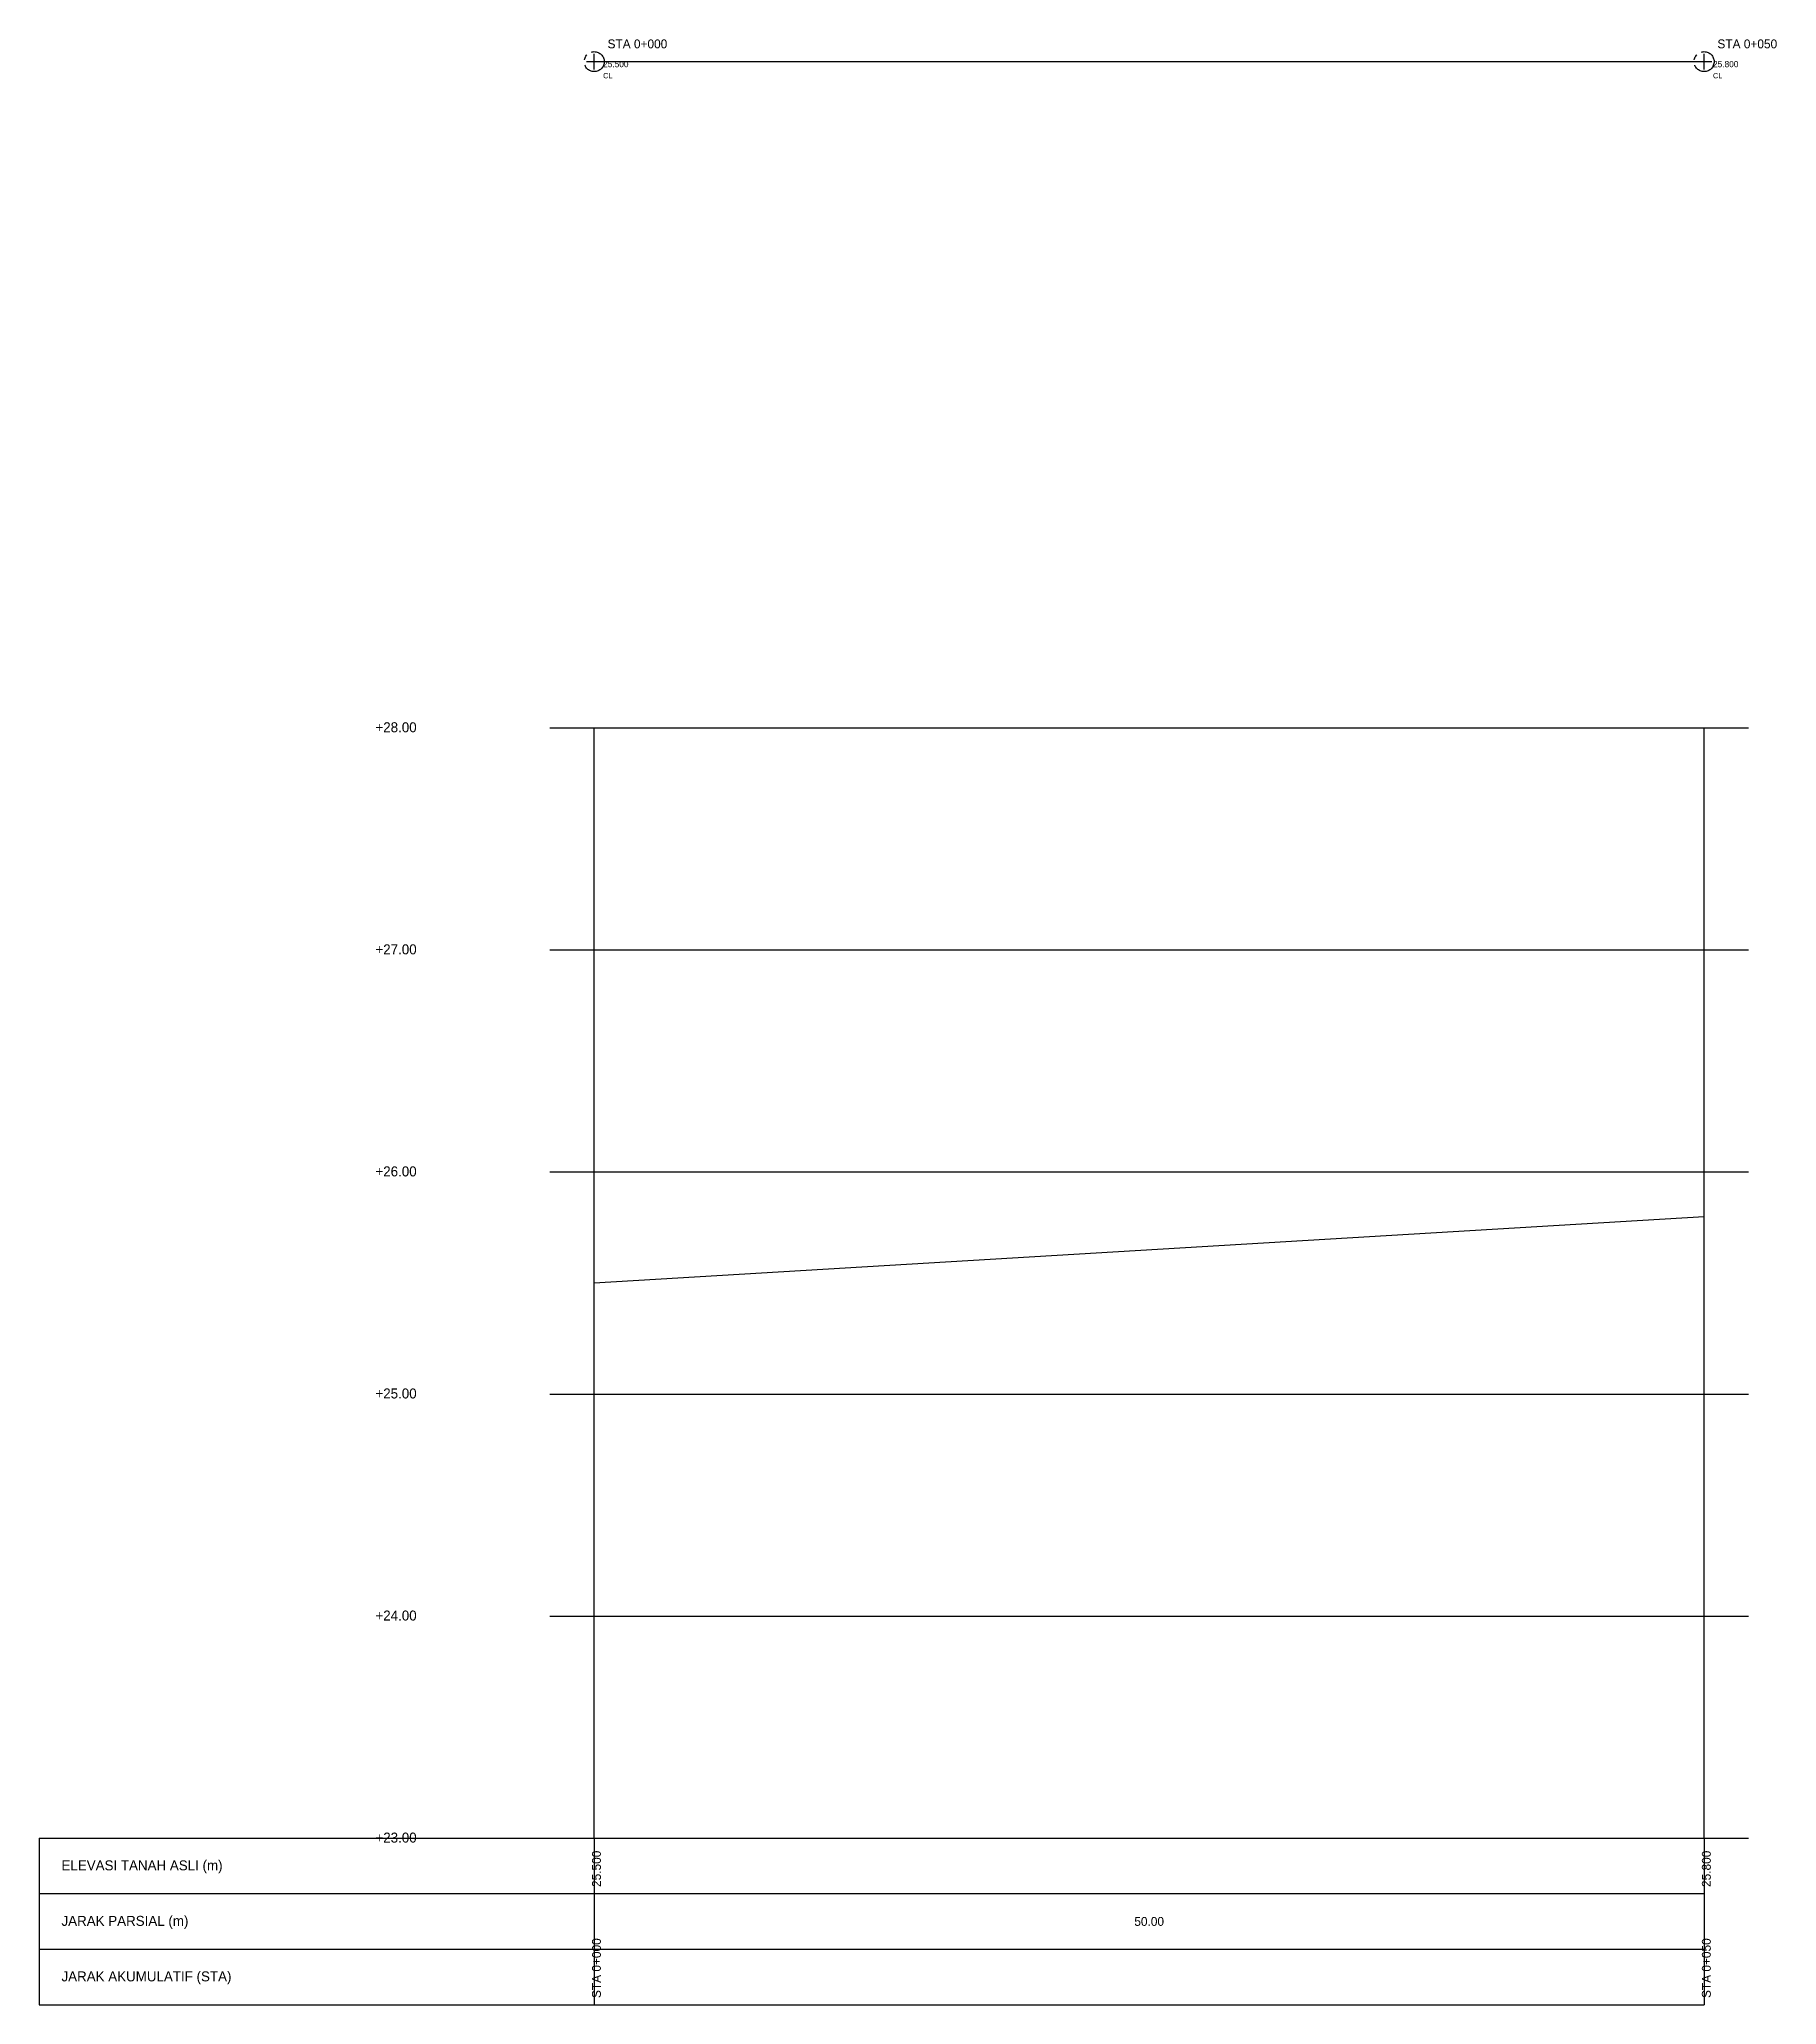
# Model space of a CAD drawing. Header units: metres. Extents: x 784975 to 785077, y 9294889 to 9295001.
# Drawn here: x 784975 to 785053.3, y 9294912.5 to 9295001 of the extents above; entities that cross this region are included whole.
import ezdxf
from ezdxf.enums import TextEntityAlignment as Align

# ---------------------------------------------------------------- set-up
doc = ezdxf.new("R2010")
doc.units = ezdxf.units.M
doc.linetypes.add('CENTER', pattern=[2, 1.25, -0.25, 0.25, -0.25])
for name, color, linetype in [('SURV_AS_JALAN', 1, 'CENTER'), ('SURV_EGL_TANAH', 3, 'CONTINUOUS'), ('SURV_ELEVASI_EXISTING', 1, 'CONTINUOUS'), ('SURV_GRID', 8, 'CONTINUOUS'), ('SURV_KODE_TITIK', 4, 'CONTINUOUS'), ('SURV_TABEL_BAND', 8, 'CONTINUOUS'), ('SURV_TEKS_INFO', 7, 'CONTINUOUS'), ('SURV_TEPI_JALAN', 2, 'CONTINUOUS'), ('SURV_TITIK_SURVEI', 3, 'CONTINUOUS')]:
    doc.layers.add(name, color=color, linetype=linetype)

msp = doc.modelspace()

# ---------------------------------------------------------------- texts
at = {"layer": 'SURV_AS_JALAN'}
for s, p in [('STA 0+000', (785000.6, 9295000.6)), ('STA 0+050', (785050.6, 9295000.6))]:
    msp.add_text(s, height=0.4, dxfattribs=at).set_placement(p)
at = {"layer": 'SURV_ELEVASI_EXISTING'}
for s, p in [('25.500', (785000.4, 9294999.75)), ('25.800', (785050.4, 9294999.75))]:
    msp.add_text(s, height=0.28, dxfattribs=at).set_placement(p)
at = {"layer": 'SURV_KODE_TITIK'}
for p in [(785000.4, 9294999.25), (785050.4, 9294999.25)]:
    msp.add_text('CL', height=0.24, dxfattribs=at).set_placement(p)
at = {"layer": 'SURV_TEKS_INFO'}
for s, p in [('+28.00', (784992, 9294969.8)), ('+27.00', (784992, 9294959.8)), ('+26.00', (784992, 9294949.8)), ('+25.00', (784992, 9294939.8)), ('+24.00', (784992, 9294929.8)), ('+23.00', (784992, 9294919.8))]:
    msp.add_text(s, height=0.45, dxfattribs=at).set_placement(p, align=Align.RIGHT)
for s, p in [('25.500', (785000.3, 9294917.8)), ('25.800', (785050.3, 9294917.8)), ('STA 0+000', (785000.3, 9294912.8)), ('STA 0+050', (785050.3, 9294912.8))]:
    msp.add_text(s, height=0.4, rotation=90, dxfattribs=at).set_placement(p)
for s, p in [('ELEVASI TANAH ASLI (m)', (784976, 9294918.55)), ('JARAK PARSIAL (m)', (784976, 9294916.05)), ('JARAK AKUMULATIF (STA)', (784976, 9294913.55))]:
    msp.add_text(s, height=0.45, dxfattribs=at).set_placement(p)
msp.add_text('50.00', height=0.4, dxfattribs=at).set_placement((785025, 9294916.05), align=Align.CENTER)

# ---------------------------------------------------------------- linework, layer by layer
at = {"layer": 'SURV_AS_JALAN', "linetype": 'CENTER'}
msp.add_polyline3d([(785000, 9295000, 25.5), (785050, 9295000, 25.8)], dxfattribs=at)
at = {"layer": 'SURV_AS_JALAN'}
for centre in [(785000, 9295000), (785050, 9295000)]:
    msp.add_circle(centre, 0.45, dxfattribs=at)
at = {"layer": 'SURV_EGL_TANAH'}
msp.add_lwpolyline([(785000, 9294945), (785050, 9294948)], dxfattribs=at)
at = {"layer": 'SURV_GRID'}
for p, q in [((784998, 9294970), (785052, 9294970)), ((785000, 9294920), (785000, 9294970)), ((785050, 9294920), (785050, 9294970)), ((784998, 9294960), (785052, 9294960)), ((784998, 9294950), (785052, 9294950)), ((784998, 9294940), (785052, 9294940)), ((784998, 9294930), (785052, 9294930)), ((784998, 9294920), (785052, 9294920))]:
    msp.add_line(p, q, dxfattribs=at)
at = {"layer": 'SURV_TABEL_BAND'}
for p, q in [((784975, 9294920), (785050, 9294920)), ((784975, 9294920), (784975, 9294912.5)), ((785000, 9294920), (785000, 9294912.5)), ((785000, 9294920), (785000, 9294912.5)), ((785050, 9294920), (785050, 9294912.5)), ((785050, 9294920), (785050, 9294912.5)), ((784975, 9294917.5), (785050, 9294917.5)), ((784975, 9294915), (785050, 9294915)), ((784975, 9294912.5), (785050, 9294912.5))]:
    msp.add_line(p, q, dxfattribs=at)
at = {"layer": 'SURV_TEPI_JALAN'}
msp.add_polyline3d([(785000, 9295000, 25.5), (785050, 9295000, 25.8)], dxfattribs=at)
msp.add_polyline3d([(785000, 9295000, 25.5), (785050, 9295000, 25.8)], dxfattribs=at)
at = {"layer": 'SURV_TITIK_SURVEI'}
for p, q in [((784999.65, 9295000), (785000.35, 9295000)), ((785000, 9294999.65), (785000, 9295000.35)), ((785049.65, 9295000), (785050.35, 9295000)), ((785050, 9294999.65), (785050, 9295000.35))]:
    msp.add_line(p, q, dxfattribs=at)
for p in [(785000, 9295000, 25.5), (785050, 9295000, 25.8)]:
    msp.add_point(p, dxfattribs=at)

msp.set_redraw_order([(e.dxf.handle, doc.entitydb.next_handle()) for e in msp.query("TEXT MTEXT ATTDEF DIMENSION ARC_DIMENSION")])  # texts and dimensions are drawn at this point

doc.saveas('drawing.dxf')
